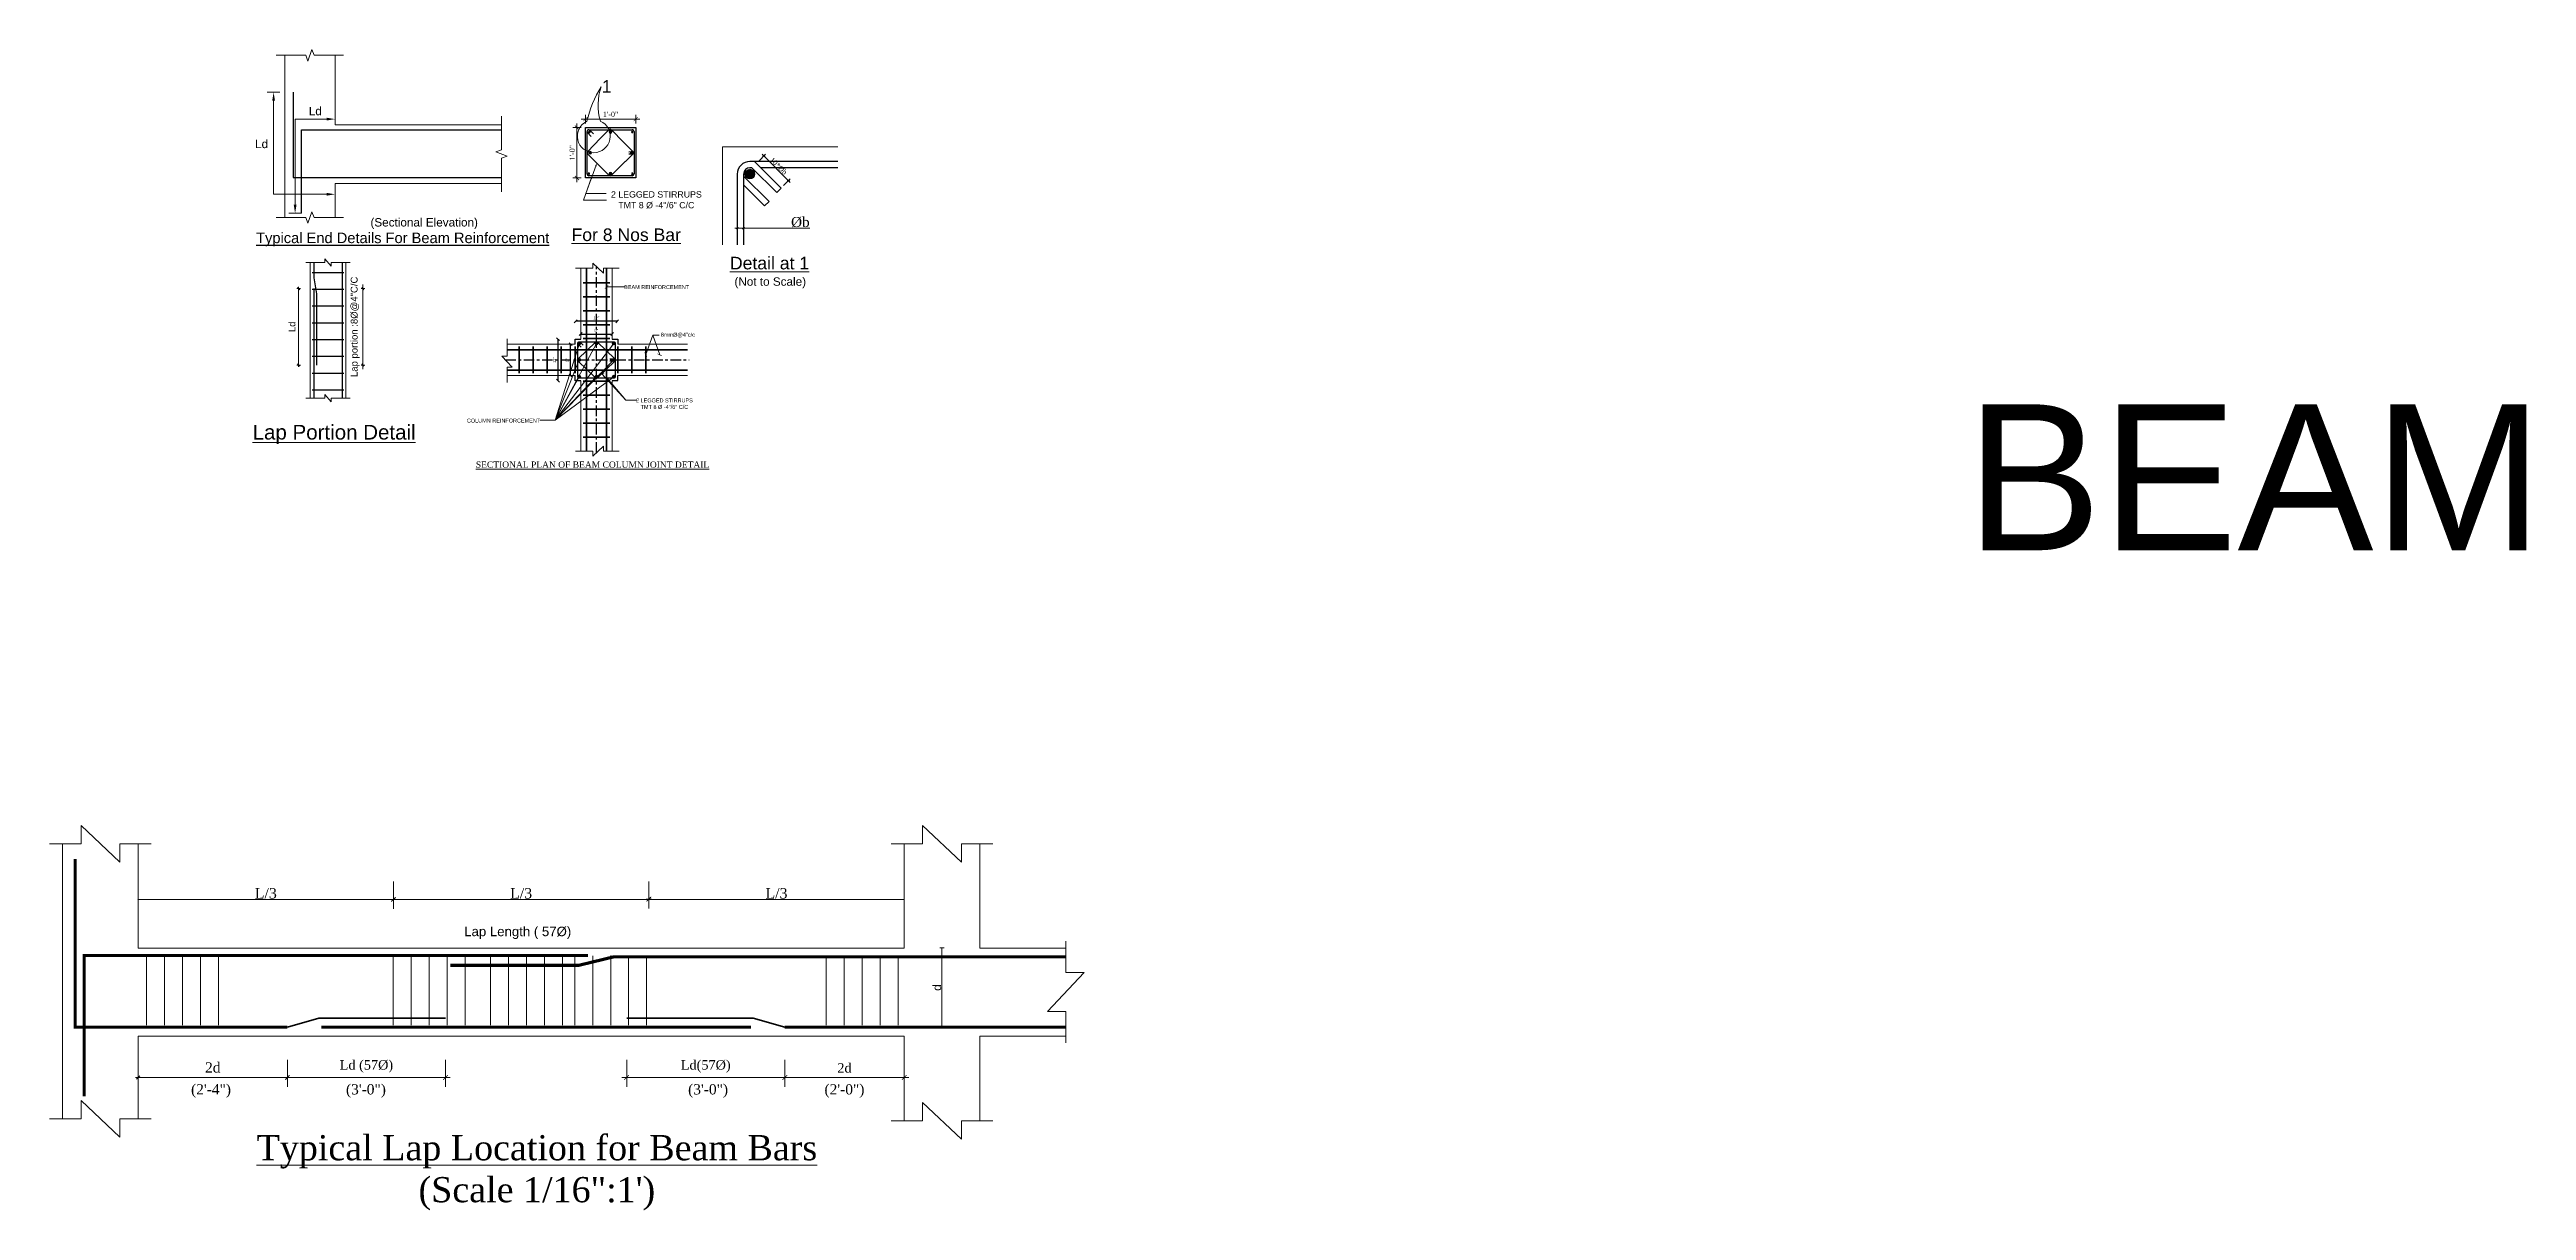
# Model space of a CAD drawing. Header units: inches. Extents: x 115570 to 265311, y 61168 to 314550.
# Drawn here: x 179909 to 183451, y 63475 to 65134 of the extents above; entities that cross this region are included whole.
import ezdxf

# ---------------------------------------------------------------- set-up
doc = ezdxf.new("R2010")
doc.units = ezdxf.units.IN
doc.header["$MEASUREMENT"] = 0
doc.linetypes.add('ACAD_ISO08W100', pattern=[36, 24, -3, 6, -3])
doc.linetypes.add('Grid Line 1_2_', pattern=[0.875, 0.5, -0.125, 0.125, -0.125])
doc.layers.get('0').update_dxf_attribs({"lineweight": 25})
for name, color, linetype, lineweight in [('(edited 28 Aug)Admin Building_Umesh copy$0$0 Column Rebar', 4, 'Continuous', 20), ('0_Trench', 6, 'Continuous', 20), ('basic', 252, 'Continuous', 9), ('beam', 7, 'Continuous', 9), ('DIM', 142, 'Continuous', 9), ('Dim (int 1-8)', 5, 'Continuous', 9), ('Dimension', 7, 'Continuous', 9), ('Dimension 1', 163, 'Continuous', 9), ('MS bar', 7, 'Continuous', 35), ('plot', 7, 'Continuous', 15), ('st-beam', 7, 'Continuous', 15), ('st_dimension', 183, 'Continuous', 18), ('st_reinforcement', 22, 'Continuous', 30), ('Text', 31, 'Continuous', 5), ('titles', 7, 'Continuous', 20)]:
    doc.layers.add(name, color=color, linetype=linetype, lineweight=lineweight)
doc.layers.add('0_center line', color=4, linetype='ACAD_ISO08W100', transparency=0.5)
doc.layers.add('glass', color=5, linetype='Continuous')
doc.layers.add('TITLE', color=7, linetype='Continuous')
doc.styles.add('arial', font='arial.ttf')
doc.styles.add('arial.', font='arial.ttf')
doc.styles.add('ordinary', font='times.ttf')
doc.styles.get("Standard").update_dxf_attribs({"font": 'arial.ttf'})
doc.dimstyles.new('1 96', dxfattribs={"dimtxt": 6.5, "dimasz": 4, "dimexe": 0, "dimexo": 0, "dimgap": 3, "dimtad": 1, "dimdec": 0, "dimzin": 11, "dimdsep": 46, "dimlunit": 3, "dimtxsty": 'arial', "dimblk": 'oblique', "dimcen": 4, "dimse1": 1, "dimse2": 1, "dimclrd": 256, "dimclre": 256, "dimclrt": 256, "dimadec": 0, "dimazin": 0, "dimtfac": 1, "dimtdec": 0, "dimtix": 1, "dimtmove": 0, "dimatfit": 3, "dimldrblk": 'Arrow2', "dimfxl": 1, "dimtolj": 1, "dimtzin": 0, "dimlwd": -1, "dimlwe": 9, "dimarcsym": 0})
doc.dimstyles.new('Copy of 96', dxfattribs={"dimtxt": 5, "dimasz": 4, "dimexe": 0.5, "dimexo": 0.5, "dimgap": 3, "dimtad": 1, "dimdec": 1, "dimzin": 11, "dimdsep": 46, "dimlunit": 4, "dimtxsty": 'ordinary', "dimblk": 'OBLIQUE', "dimcen": 0.09, "dimse1": 1, "dimse2": 1, "dimclrt": 6, "dimazin": 0, "dimtfac": 1, "dimtdec": 1, "dimtix": 1, "dimtmove": 2, "dimatfit": 3, "dimldrblk": 'leader', "dimfxl": 0.5, "dimfxlon": 1, "dimtolj": 1, "dimtzin": 0, "dimarcsym": 0})
doc.dimstyles.new('d50_Text size double', dxfattribs={"dimscale": 0, "dimtxt": 6, "dimasz": 1.5, "dimexe": 3, "dimexo": 3, "dimgap": 1, "dimtad": 1, "dimdec": 0, "dimrnd": 0.25, "dimzin": 3, "dimdsep": 46, "dimlunit": 4, "dimtxsty": 'arial.', "dimblk": 'DOT', "dimcen": 4, "dimdle": 6, "dimclrd": 256, "dimclre": 256, "dimclrt": 7, "dimazin": 0, "dimtfac": 1, "dimtdec": 0, "dimtix": 1, "dimtmove": 2, "dimatfit": 3, "dimfxl": 3, "dimfxlon": 1, "dimtolj": 1, "dimtzin": 0, "dimlwd": -1, "dimlwe": -1, "dimarcsym": 0})
doc.dimstyles.new('plan 8', dxfattribs={"dimtxt": 6, "dimasz": 3, "dimexe": 6, "dimexo": 15, "dimgap": 3, "dimtad": 1, "dimdec": 0, "dimzin": 0, "dimdsep": 46, "dimlunit": 3, "dimtxsty": 'Standard', "dimblk": 'ARCHTICK', "dimcen": 0.09, "dimdle": 3, "dimclrd": 256, "dimclre": 6, "dimclrt": 256, "dimadec": 0, "dimazin": 0, "dimtfac": 1, "dimtdec": 0, "dimtix": 1, "dimtmove": 1, "dimatfit": 3, "dimldrblk": 'ARCHTICK', "dimfxl": 1, "dimtolj": 1, "dimtzin": 0, "dimlwd": 5, "dimlwe": 0, "dimarcsym": 0})

msp = doc.modelspace()

# ---------------------------------------------------------------- texts
at = {"layer": '(edited 28 Aug)Admin Building_Umesh copy$0$0 Column Rebar'}
msp.add_text('BEAM', height=208.601, dxfattribs=at).set_placement((182649.53, 64418.35))
at = {"layer": 'Dimension', "transparency": 33554687, "char_height": 13.5, "style": 'ordinary'}
for s, insert, width, attachment_point in [('{\\fArial|b0|i0|c0|p34;Lap Length ( 57%%C)}', (180501.86, 63880.17), 174.8597, 1), ('\\A1;2d', (181045.73, 63678.31), 36.013, 5)]:
    msp.add_mtext(s, dxfattribs=dict(at, insert=insert, width=width, attachment_point=attachment_point))
at = {"layer": 'Dimension', "transparency": 33554687, "attachment_point": 5, "style": 'ordinary'}
for s, insert, char_height in [('\\A1;2d', (180142.21, 63678.91), 14.625), ('\\A1;Ld (57%%C)', (180361.97, 63680.49), 13.5), ('\\A1;Ld(57%%C)', (180847.28, 63680.49), 13.5), ('\\A1;(2\'-4")', (180139.71, 63645.38), 14.625), ('\\A1;(3\'-0")', (180361.3, 63645.38), 14.625), ('\\A1;(3\'-0")', (180850.65, 63645.38), 14.625), ('\\A1;(2\'-0")', (181045.69, 63645.38), 14.625)]:
    msp.add_mtext(s, dxfattribs=dict(at, insert=insert, char_height=char_height))
at = {"layer": 'Text', "transparency": 33554687, "style": 'arial'}
for s, p in [('Ld', (180279.54, 65040.2)), ('Ld', (180202.72, 64993.23)), ('(Sectional Elevation)', (180367.74, 64881.15))]:
    msp.add_text(s, height=12, dxfattribs=at).set_placement(p)
at = {"layer": 'Text', "linetype": 'Continuous', "transparency": 33554687, "char_height": 5.625, "attachment_point": 5, "style": 'ordinary'}
for s, insert in [('{\\fArial|b0|i0|c0|p34;BEAM REINFORCEMENT}', (180777.09, 64794.49)), ('{\\fArial|b0|i0|c0|p34;8mm%%c@4"c/c}', (180807.4, 64725.85)), ('{\\fArial|b0|i0|c0|p34;2 LEGGED STIRRUPS\\PTMT 8 %%C -4"/6" C/C}', (180788.2, 64627.79)), ('{\\fArial|b0|i0|c0|p34;COLUMN REINFORCEMENT}', (180558.11, 64603.66))]:
    msp.add_mtext(s, dxfattribs=dict(at, insert=insert))
at = {"layer": 'Text', "transparency": 33554687, "attachment_point": 5, "style": 'ordinary'}
for s, insert, char_height in [('{\\LSECTIONAL PLAN OF BEAM COLUMN JOINT DETAIL}', (180685.38, 64540.7), 9), ('{\\LTypical Lap Location for Beam Bars\\P}(Scale 1/16":1\')', (180605.79, 63528.47), 36)]:
    msp.add_mtext(s, dxfattribs=dict(at, insert=insert, char_height=char_height))
at = {"layer": 'TITLE', "transparency": 33554687, "style": 'arial'}
msp.add_text('%%UTypical End Details For Beam Reinforcement', height=15, dxfattribs=at).set_placement((180204.2, 64857.41))

# ---------------------------------------------------------------- blocks, each defined once
blk = doc.blocks.new('_ArchTick')
at = {"color": 0, "linetype": 'ByBlock', "const_width": 0.15}
blk.add_lwpolyline([(-0.5, -0.5), (0.5, 0.5)], dxfattribs=at)
blk = doc.blocks.new('_Oblique')
at = {"color": 0, "linetype": 'ByBlock', "lineweight": -2}
blk.add_line((-0.5, -0.5), (0.5, 0.5), dxfattribs=at)
blk = doc.blocks.new('*D823')
at = {"layer": 'Defpoints', "color": 0, "linetype": 'Continuous', "transparency": 16777216}
for p in [(180654.1, 64712.9), (180660.7, 64712.9), (180660.7, 64667.9)]:
    blk.add_point(p, dxfattribs=at)
at = {"layer": 'Dim (int 1-8)', "color": 0, "lineweight": -2, "transparency": 16777216}
blk.add_line((180654.1, 64667.9), (180654.1, 64712.9), dxfattribs=at)
at = {"layer": 'Dim (int 1-8)', "color": 0, "linetype": 'Continuous', "lineweight": -2, "transparency": 16777216, "xscale": 4, "yscale": 4, "zscale": 4}
for p, rotation in [((180654.1, 64712.9), 90), ((180654.1, 64667.9), 270)]:
    blk.add_blockref('_Oblique', p, dxfattribs=dict(at, rotation=rotation))
at = {"layer": 'Dim (int 1-8)', "color": 6, "linetype": 'Continuous', "transparency": 16777216, "insert": (180649.1, 64690.4), "char_height": 4, "attachment_point": 5, "rotation": 90, "style": 'ordinary'}
blk.add_mtext('\\A1;9"', dxfattribs=at)
blk = doc.blocks.new('leader')
blk.add_solid([(-1.34, 0.32), (0, 0), (-1.34, -0.32)])
blk = doc.blocks.new('*D824')
at = {"layer": 'Defpoints', "color": 0, "linetype": 'Continuous', "transparency": 16777216}
for p in [(180660.7, 64720), (180635.9, 64660.7), (180660.7, 64660.7)]:
    blk.add_point(p, dxfattribs=at)
at = {"layer": 'Dim (int 1-8)', "color": 0, "lineweight": -2, "transparency": 16777216}
blk.add_line((180635.9, 64720), (180635.9, 64660.7), dxfattribs=at)
at = {"layer": 'Dim (int 1-8)', "color": 0, "linetype": 'Continuous', "lineweight": -2, "transparency": 16777216, "xscale": 4, "yscale": 4, "zscale": 4}
for p, rotation in [((180635.9, 64720), 90), ((180635.9, 64660.7), 270)]:
    blk.add_blockref('_Oblique', p, dxfattribs=dict(at, rotation=rotation))
at = {"layer": 'Dim (int 1-8)', "color": 6, "linetype": 'Continuous', "transparency": 16777216, "insert": (180630.9, 64690.3), "char_height": 4, "attachment_point": 5, "rotation": 90, "style": 'ordinary'}
blk.add_mtext('\\A1;12"', dxfattribs=at)
blk = doc.blocks.new('*D758')
at = {"layer": 'Defpoints', "color": 0, "linetype": 'Continuous', "transparency": 16777216}
for p in [(180713.5, 64727.4), (180668.5, 64720.8), (180713.5, 64720.8)]:
    blk.add_point(p, dxfattribs=at)
at = {"layer": 'Dim (int 1-8)', "color": 0, "lineweight": -2, "transparency": 16777216}
blk.add_line((180668.5, 64727.4), (180713.5, 64727.4), dxfattribs=at)
at = {"layer": 'Dim (int 1-8)', "color": 0, "linetype": 'Continuous', "lineweight": -2, "transparency": 16777216, "xscale": 4, "yscale": 4, "zscale": 4, "rotation": 180}
blk.add_blockref('_Oblique', (180668.5, 64727.4), dxfattribs=at)
at = {"layer": 'Dim (int 1-8)', "color": 0, "linetype": 'Continuous', "lineweight": -2, "transparency": 16777216, "xscale": 4, "yscale": 4, "zscale": 4}
blk.add_blockref('_Oblique', (180713.5, 64727.4), dxfattribs=at)
at = {"layer": 'Dim (int 1-8)', "color": 6, "linetype": 'Continuous', "transparency": 16777216, "insert": (180691, 64732.4), "char_height": 4, "attachment_point": 5, "style": 'ordinary'}
blk.add_mtext('\\A1;9"', dxfattribs=at)
blk = doc.blocks.new('*D759')
at = {"layer": 'Defpoints', "color": 0, "linetype": 'Continuous', "transparency": 16777216}
for p in [(180661.3, 64745.6), (180661.3, 64720.8), (180720.7, 64720.8)]:
    blk.add_point(p, dxfattribs=at)
at = {"layer": 'Dim (int 1-8)', "color": 0, "lineweight": -2, "transparency": 16777216}
blk.add_line((180720.7, 64745.6), (180661.3, 64745.6), dxfattribs=at)
at = {"layer": 'Dim (int 1-8)', "color": 0, "linetype": 'Continuous', "lineweight": -2, "transparency": 16777216, "xscale": 4, "yscale": 4, "zscale": 4, "rotation": 180}
blk.add_blockref('_Oblique', (180661.3, 64745.6), dxfattribs=at)
at = {"layer": 'Dim (int 1-8)', "color": 0, "linetype": 'Continuous', "lineweight": -2, "transparency": 16777216, "xscale": 4, "yscale": 4, "zscale": 4}
blk.add_blockref('_Oblique', (180720.7, 64745.6), dxfattribs=at)
at = {"layer": 'Dim (int 1-8)', "color": 6, "linetype": 'Continuous', "transparency": 16777216, "insert": (180691, 64750.6), "char_height": 4, "attachment_point": 5, "style": 'ordinary'}
blk.add_mtext('\\A1;12"', dxfattribs=at)
blk = doc.blocks.new('Lea')
blk.add_solid([(-1.5, 0.3), (-1.5, -0.4), (0, 0)])
blk = doc.blocks.new('u4')
for p, q in [((270291.12, 32632.32), (270303.12, 32632.32)), ((270291.12, 32620.32), (270291.12, 32632.32)), ((270303.12, 32632.32), (270303.12, 32620.32)), ((270303.12, 32620.32), (270291.12, 32620.32))]:
    blk.add_line(p, q)
at = {"layer": 'st-beam', "color": 7, "lineweight": 15}
for centre, radius, start, end in [((270316.92, 32628.04), 26.08, 147.57573, 167.21606), ((270307.2, 32637.6), 13.06, 160.20118, 196.68475), ((270293.13, 32630.25), 3.92, 114.7075, 66.62681)]:
    blk.add_arc(centre, radius, start, end, dxfattribs=at)
at = {"layer": 'st_dimension'}
for p, q in [((270290.12, 32634.32), (270304.12, 32634.32)), ((270291.12, 32633.32), (270291.12, 32635.32)), ((270303.12, 32633.32), (270303.12, 32635.32)), ((270290.12, 32632.32), (270288.12, 32632.32)), ((270289.12, 32633.32), (270289.12, 32619.32)), ((270290.12, 32620.32), (270288.12, 32620.32))]:
    blk.add_line(p, q, dxfattribs=at)
for points in [[(270293.67, 32623.38), (270291.21, 32616.62), (270296.04, 32616.62)], [(270292.58, 32620.38), (270290.64, 32615.05), (270296.18, 32615.05)]]:
    blk.add_lwpolyline(points, dxfattribs=at)
for centre in [(270297.11, 32631.27), (270292.26, 32626.32), (270302.22, 32626.32), (270297.11, 32621.36)]:
    blk.add_circle(centre, 0.347, dxfattribs=at)
at = {"layer": 'st_reinforcement'}
for p, q in [((270291.51, 32631.21), (270291.51, 32631.34)), ((270291.51, 32627.07), (270291.51, 32631.34)), ((270292.5, 32630.22), (270291.51, 32631.21)), ((270291.6, 32626.55), (270294.75, 32629.77)), ((270291.97, 32631.79), (270297.87, 32631.79)), ((270291.97, 32631.79), (270292.09, 32631.79)), ((270292.09, 32631.79), (270293.08, 32630.81)), ((270294.75, 32629.77), (270296.76, 32631.83)), ((270297.23, 32631.84), (270300.28, 32628.78)), ((270297.87, 32631.79), (270302.28, 32631.79)), ((270300.28, 32628.78), (270302.54, 32626.53)), ((270302.74, 32631.34), (270302.74, 32627.07)), ((270291.51, 32621.31), (270291.51, 32627.07)), ((270294.42, 32623.27), (270291.61, 32626.08)), ((270296.77, 32620.9), (270294.42, 32623.27)), ((270300.64, 32624.24), (270297.24, 32620.91)), ((270302.55, 32626.06), (270300.66, 32624.22)), ((270301.46, 32626.57), (270302.47, 32626.59)), ((270302.48, 32626), (270301.48, 32625.97)), ((270302.47, 32626.59), (270302.54, 32626.53)), ((270302.55, 32626.06), (270302.48, 32626)), ((270302.74, 32627.07), (270302.74, 32621.31)), ((270297.87, 32620.85), (270291.97, 32620.85)), ((270302.28, 32620.85), (270297.87, 32620.85))]:
    blk.add_line(p, q, dxfattribs=at)
for centre, radius, start, end in [((270291.97, 32631.34), 0.456, 90, 180), ((270291.97, 32631.34), 0.456, 90, 180), ((270292.04, 32631.27), 0.173, 0, 180), ((270292.04, 32631.27), 0.173, 180, 0), ((270292.19, 32631.35), 0.137, 0, 180), ((270292.19, 32631.35), 0.137, 180, 0), ((270297, 32631.6), 0.328, 46.4351, 136.4351), ((270297.11, 32631.27), 0.173, 90.18847, 270.18847), ((270297.11, 32631.27), 0.173, 270.18847, 90.18847), ((270302.28, 32631.29), 0.173, 0, 180), ((270302.28, 32631.29), 0.173, 180, 0), ((270302.28, 32631.34), 0.456, 0, 90), ((270291.84, 32626.32), 0.328, 136.4351, 226.4351), ((270292.26, 32626.32), 0.173, 90.18847, 270.18847), ((270292.26, 32626.32), 0.173, 270.18847, 90.18847), ((270302.22, 32626.32), 0.173, 90.18847, 270.18847), ((270302.22, 32626.32), 0.173, 270.18847, 90.18847), ((270302.31, 32626.29), 0.328, 316.4351, 46.4351), ((270302.31, 32626.29), 0.328, 316.4351, 46.4351), ((270291.97, 32621.31), 0.456, 180, 270), ((270291.96, 32621.36), 0.173, 0, 180), ((270291.96, 32621.36), 0.173, 180, 0), ((270297, 32621.14), 0.328, 226.4351, 316.4351), ((270297.11, 32621.36), 0.173, 0, 180), ((270297.11, 32621.36), 0.173, 180, 0), ((270302.3, 32621.29), 0.173, 0, 180), ((270302.3, 32621.29), 0.173, 180, 0), ((270302.28, 32621.31), 0.456, 270, 360)]:
    blk.add_arc(centre, radius, start, end, dxfattribs=at)
at = {"layer": 'st_dimension'}
for p, rotation in [((270291.12, 32634.32), 180), ((270289.12, 32632.32), 90), ((270289.12, 32620.32), 270)]:
    blk.add_blockref('_ArchTick', p, dxfattribs=dict(at, rotation=rotation))
blk.add_blockref('_ArchTick', (270303.12, 32634.32), dxfattribs=at)
for p, xscale, yscale, zscale, rotation in [((270293.84, 32623.85), 0.5000000000014241, 0.5000000000014241, 0.5000000000014241, 70.03677571116893), ((270292.75, 32620.85), 0.500000000000803, 0.500000000000803, 0.500000000000803, 70.03677571136484)]:
    blk.add_blockref('Lea', p, dxfattribs=dict(at, xscale=xscale, yscale=yscale, zscale=zscale, rotation=rotation))
at = {"layer": 'st_dimension', "insert": (270297.12, 32635.46), "char_height": 1.25, "attachment_point": 5, "style": 'ordinary'}
blk.add_mtext('\\A1;1\'-0"', dxfattribs=at)
at = {"layer": 'st_dimension', "insert": (270287.99, 32626.32), "char_height": 1.25, "attachment_point": 5, "rotation": 90, "style": 'ordinary'}
blk.add_mtext('\\A1;1\'-0"', dxfattribs=at)
at = {"layer": 'Text', "style": 'arial'}
for s, height, p in [('1', 3, (270295.04, 32640.62)), ('2 LEGGED STIRRUPS', 1.5, (270297.22, 32615.64)), ('TMT 8 %%C -4"/6" C/C', 1.5, (270298.97, 32613.08)), ('%%UFor 8 Nos Bar', 3, (270287.82, 32605.28))]:
    blk.add_text(s, height=height, dxfattribs=at).set_placement(p)
blk = doc.blocks.new('u5')
at = {"layer": 'st_reinforcement'}
blk.add_hatch(color=256, dxfattribs=at).paths.add_polyline_path([(270373.43, 32637.12, 1), (270371.18, 32637.12, 1)])
at = {"layer": 'st-beam', "color": 7, "lineweight": 15}
for p, q in [((270365.81, 32643.62), (270365.81, 32620.27)), ((270393.31, 32643.62), (270365.81, 32643.62))]:
    blk.add_line(p, q, dxfattribs=at)
at = {"layer": 'st_dimension', "ltscale": 1000}
for p, q in [((270374.47, 32640.22), (270376.06, 32641.81)), ((270375.21, 32641.81), (270381.92, 32635.1)), ((270380.33, 32634.36), (270381.92, 32635.95))]:
    blk.add_line(p, q, dxfattribs=at)
at = {"layer": 'st_dimension'}
for p, q in [((270368.71, 32624.2), (270370.81, 32624.2)), ((270369.31, 32623.74), (270369.31, 32624.8)), ((270370.81, 32623.74), (270370.81, 32624.8)), ((270370.81, 32624.2), (270386.57, 32624.2))]:
    blk.add_line(p, q, dxfattribs=at)
at = {"layer": 'st_reinforcement'}
for p, q in [((270373.09, 32640.12), (270372.31, 32640.12)), ((270372.78, 32638.62), (270372.31, 32638.62))]:
    blk.add_line(p, q, dxfattribs=at)
at = {"layer": 'st_reinforcement', "lineweight": 30}
for p, q in [((270393.31, 32640.12), (270373.09, 32640.12)), ((270373.62, 32639.9), (270379.75, 32633.77)), ((270369.31, 32637.12), (270369.31, 32620.27)), ((270370.81, 32637.12), (270370.81, 32620.27)), ((270370.81, 32636.64), (270376.87, 32630.57)), ((270370.81, 32634.52), (270375.81, 32629.51)), ((270372.78, 32638.62), (270378.69, 32632.71)), ((270393.31, 32638.62), (270374.9, 32638.62)), ((270378.69, 32632.71), (270379.75, 32633.77)), ((270375.81, 32629.51), (270376.87, 32630.57))]:
    blk.add_line(p, q, dxfattribs=at)
at = {"layer": 'st_reinforcement'}
blk.add_circle((270372.31, 32637.12), 1.12, dxfattribs=at)
at = {"layer": 'st_reinforcement', "lineweight": 30}
blk.add_arc((270372.31, 32637.12), 3, 90, 180, dxfattribs=at)
at = {"layer": 'st_reinforcement'}
for centre, radius, start, end in [((270373.09, 32639.37), 0.75, 45, 90), ((270372.31, 32637.12), 1.5, 90, 180)]:
    blk.add_arc(centre, radius, start, end, dxfattribs=at)
at = {"layer": 'st_dimension', "ltscale": 1000, "xscale": 0.4500000000009763, "yscale": 0.4500000000009763, "zscale": 0.4500000000009763}
for p, rotation in [((270375.63, 32641.38), 135.0000000016377), ((270381.5, 32635.52), 315.0000000016377)]:
    blk.add_blockref('_Oblique', p, dxfattribs=dict(at, rotation=rotation))
at = {"layer": 'st_dimension', "xscale": 0.4500000000007276, "yscale": 0.4500000000007276, "zscale": 0.4500000000007276, "rotation": 180}
blk.add_blockref('_Oblique', (270369.31, 32624.2), dxfattribs=at)
at = {"layer": 'st_dimension', "xscale": 0.4500000000007276, "yscale": 0.4500000000007276, "zscale": 0.4500000000007276}
blk.add_blockref('_Oblique', (270370.81, 32624.2), dxfattribs=at)
at = {"layer": 'st_dimension', "color": 7, "ltscale": 1000, "insert": (270379.13, 32639.01), "char_height": 1.2, "attachment_point": 5, "rotation": 315, "style": 'ordinary'}
blk.add_mtext('\\A1;10*%%cb', dxfattribs=at)
at = {"layer": 'st_dimension', "color": 7, "insert": (270384.33, 32625.64), "char_height": 2.4, "attachment_point": 5, "style": 'ordinary'}
blk.add_mtext('\\A1;%%cb', dxfattribs=at)
at = {"layer": 'Text', "style": 'arial'}
for s, height, p in [('%%UDetail at 1', 3, (270367.56, 32614.4)), ('(Not to Scale)', 2, (270368.62, 32610.5))]:
    blk.add_text(s, height=height, dxfattribs=at).set_placement(p)
blk = doc.blocks.new('oblique')
at = {"color": 0, "lineweight": -2}
blk.add_line((0.25, 0.25), (-0.25, -0.25), dxfattribs=at)
at = {"layer": 'DIM', "lineweight": 9}
for p, q in [((-0.4375, 0), (0.4375, 0)), ((0, 0.4375), (0, -0.4375))]:
    blk.add_line(p, q, dxfattribs=at)
blk = doc.blocks.new('u6')
at = {"layer": 'st-beam', "color": 7, "lineweight": 15}
for p, q in [((270433.76, 32654.13), (270429.22, 32654.13)), ((270430.27, 32654.13), (270430.27, 32621.8)), ((270435.26, 32653.27), (270433.76, 32655)), ((270433.76, 32655), (270433.76, 32654.13)), ((270439.8, 32654.13), (270435.26, 32654.13)), ((270435.26, 32654.13), (270435.26, 32653.27)), ((270438.74, 32654.13), (270438.74, 32621.8)), ((270435.26, 32620.94), (270433.76, 32622.66)), ((270433.76, 32622.66), (270433.76, 32621.8)), ((270433.76, 32621.8), (270429.22, 32621.8)), ((270439.8, 32621.8), (270435.26, 32621.8)), ((270435.26, 32621.8), (270435.26, 32620.94))]:
    blk.add_line(p, q, dxfattribs=at)
at = {"layer": 'st_dimension'}
for p, q in [((270427.51, 32629.69), (270427.51, 32647.89)), ((270442.82, 32647.89), (270442.82, 32648.89)), ((270442.82, 32629.69), (270442.82, 32647.89)), ((270442.82, 32629.69), (270442.82, 32628.69))]:
    blk.add_line(p, q, dxfattribs=at)
at = {"layer": 'st_reinforcement'}
for p, q in [((270430.7, 32651.77), (270438.32, 32651.77)), ((270431.12, 32654.13), (270431.12, 32650.43)), ((270437.89, 32654.13), (270437.89, 32621.8)), ((270430.7, 32647.77), (270438.32, 32647.77)), ((270431.12, 32650.43), (270431.76, 32646.62)), ((270431.12, 32647.89), (270431.12, 32621.8)), ((270431.76, 32646.62), (270431.76, 32629.69)), ((270430.7, 32643.77), (270438.32, 32643.77)), ((270430.7, 32639.77), (270438.32, 32639.77)), ((270430.7, 32635.77), (270438.32, 32635.77)), ((270430.7, 32631.77), (270438.32, 32631.77)), ((270430.7, 32627.77), (270438.32, 32627.77)), ((270430.7, 32623.77), (270438.32, 32623.77))]:
    blk.add_line(p, q, dxfattribs=at)
at = {"layer": 'st_dimension'}
for p, rotation in [((270427.51, 32647.89), 90), ((270442.82, 32647.89), 270), ((270427.51, 32629.69), 270), ((270442.82, 32629.69), 90)]:
    blk.add_blockref('oblique', p, dxfattribs=dict(at, rotation=rotation))
at = {"layer": 'st_dimension', "char_height": 1.625, "attachment_point": 5, "rotation": 90, "style": 'arial'}
for s, insert in [('\\A1;Lap portion :8%%C@4"C/C', (270440.99, 32638.79)), ('\\A1;Ld', (270425.93, 32638.79))]:
    blk.add_mtext(s, dxfattribs=dict(at, insert=insert))
at = {"layer": 'titles', "style": 'arial'}
blk.add_text('%%ULap Portion Detail', height=3.5, dxfattribs=at).set_placement((270416.54, 32611.94))
blk = doc.blocks.new('*D760')
at = {"layer": 'Defpoints', "color": 0, "transparency": 16777216}
for p in [(180765.9, 63919.3), (180400.7, 63849.8), (180765.9, 63849.8)]:
    blk.add_point(p, dxfattribs=at)
at = {"layer": 'Dimension', "transparency": 16777216}
blk.add_line((180400.7, 63919.3), (180765.9, 63919.3), dxfattribs=at)
at = {"layer": 'Dimension', "transparency": 16777216, "rotation": 180}
blk.add_blockref('oblique', (180400.7, 63919.3), dxfattribs=at)
at = {"layer": 'Dimension', "transparency": 16777216}
blk.add_blockref('oblique', (180765.9, 63919.3), dxfattribs=at)
at = {"layer": 'Dimension', "lineweight": 5, "transparency": 16777216, "insert": (180583.3, 63927.9), "char_height": 1.625, "attachment_point": 5, "style": 'ordinary'}
blk.add_mtext('\\A1;{\\H9.23077x;L/3}', dxfattribs=at)
blk = doc.blocks.new('Arrow2')
for p, q in [((-4.1, 0.7), (-3.1, 0)), ((0, 0), (-4.1, 0.7)), ((-3.1, 0), (-4.1, -0.7)), ((-4.1, -0.7), (0, 0))]:
    blk.add_line(p, q)
blk.add_solid([(-4.1, 0.7), (0, 0), (-3.1, 0), (-4.1, -0.7)])
blk = doc.blocks.new('*D748')
at = {"layer": 'Defpoints', "color": 0, "transparency": 16777216}
for p in [(180400.7, 63919.3), (180035.5, 63849.8), (180400.7, 63849.8)]:
    blk.add_point(p, dxfattribs=at)
at = {"layer": 'Dimension', "transparency": 16777216}
blk.add_line((180035.5, 63919.3), (180400.7, 63919.3), dxfattribs=at)
at = {"layer": 'Dimension', "transparency": 16777216, "rotation": 180}
blk.add_blockref('oblique', (180035.5, 63919.3), dxfattribs=at)
at = {"layer": 'Dimension', "transparency": 16777216}
blk.add_blockref('oblique', (180400.7, 63919.3), dxfattribs=at)
at = {"layer": 'Dimension', "lineweight": 5, "transparency": 16777216, "insert": (180218.1, 63927.9), "char_height": 1.625, "attachment_point": 5, "style": 'ordinary'}
blk.add_mtext('\\A1;{\\H9.23077x;L/3}', dxfattribs=at)
blk = doc.blocks.new('*D749')
at = {"layer": 'Defpoints', "color": 0, "transparency": 16777216}
for p in [(181131.1, 63919.3), (180765.9, 63849.8), (181131.1, 63849.8)]:
    blk.add_point(p, dxfattribs=at)
at = {"layer": 'Dimension', "transparency": 16777216}
blk.add_line((180765.9, 63919.3), (181131.1, 63919.3), dxfattribs=at)
at = {"layer": 'Dimension', "transparency": 16777216, "rotation": 180}
blk.add_blockref('oblique', (180765.9, 63919.3), dxfattribs=at)
at = {"layer": 'Dimension', "transparency": 16777216}
blk.add_blockref('oblique', (181131.1, 63919.3), dxfattribs=at)
at = {"layer": 'Dimension', "lineweight": 5, "transparency": 16777216, "insert": (180948.5, 63927.9), "char_height": 1.625, "attachment_point": 5, "style": 'ordinary'}
blk.add_mtext('\\A1;{\\H9.23077x;L/3}', dxfattribs=at)
blk = doc.blocks.new('_Dot')
at = {"color": 0, "linetype": 'ByBlock', "lineweight": -2}
blk.add_line((-0.5, 0), (-1, 0), dxfattribs=at)
at = {"color": 0, "linetype": 'ByBlock', "const_width": 0.5}
blk.add_lwpolyline([(-0.25, 0, 1), (0.25, 0, 1)], format="xyb", close=True, dxfattribs=at)
blk = doc.blocks.new('*D821')
at = {"layer": 'Defpoints', "color": 0, "transparency": 16777216}
for p in [(181185.1, 63849.8), (181244.5, 63849.8), (181244.5, 63736.7)]:
    blk.add_point(p, dxfattribs=at)
at = {"layer": 'Dimension', "transparency": 16777216}
for p, q in [((181188.1, 63849.8), (181182.1, 63849.8)), ((181185.1, 63738.2), (181185.1, 63848.3)), ((181188.1, 63736.7), (181182.1, 63736.7))]:
    blk.add_line(p, q, dxfattribs=at)
at = {"layer": 'Dimension', "transparency": 16777216, "xscale": 1.5, "yscale": 1.5, "zscale": 1.5}
for p, rotation in [((181185.1, 63849.8), 90), ((181185.1, 63736.7), 270)]:
    blk.add_blockref('_Dot', p, dxfattribs=dict(at, rotation=rotation))
at = {"layer": 'Dimension', "color": 7, "lineweight": 5, "transparency": 16777216, "insert": (181178, 63793.2), "char_height": 6, "attachment_point": 5, "rotation": 90, "style": 'arial.'}
blk.add_mtext('\\A1;{\\H2x;d}', dxfattribs=at)

# ---------------------------------------------------------------- dimensions: what is measured, and where the dimension line sits
at = {"layer": 'Dim (int 1-8)', "linetype": 'Continuous', "transparency": 33554687}
for base, p1, p2, text, picture, middle in [((180661.28, 64745.56), (180720.65, 64720.82), (180661.28, 64720.82), '12"', '*D759', (180690.96, 64750.56)), ((180713.55, 64727.39), (180668.55, 64720.82), (180713.55, 64720.82), '9"', '*D758', (180691.05, 64732.43))]:
    dim = msp.add_linear_dim(base=base, p1=p1, p2=p2, text=text, dimstyle='Copy of 96', override={"dimtxt": 4, "dimarcsym": 1}, dxfattribs=at)
    dim.commit()
    dim.dimension.update_dxf_attribs({"geometry": picture, "text_midpoint": middle})
for base, p1, p2, text, picture, middle in [((180635.91, 64660.66), (180660.66, 64720.03), (180660.66, 64660.66), '12"', '*D824', (180630.91, 64690.34)), ((180654.09, 64712.93), (180660.66, 64667.93), (180660.66, 64712.93), '9"', '*D823', (180649.05, 64690.43))]:
    dim = msp.add_linear_dim(base=base, p1=p1, p2=p2, angle=90, text=text, dimstyle='Copy of 96', override={"dimtxt": 4, "dimarcsym": 1}, dxfattribs=at)
    dim.commit()
    dim.dimension.update_dxf_attribs({"geometry": picture, "text_midpoint": middle})
at = {"layer": 'Dimension', "lineweight": 5, "transparency": 33554687}
for base, p1, p2, picture, middle in [((180400.71, 63919.3), (180035.5, 63849.75), (180400.71, 63849.75), '*D748', (180218.11, 63927.89)), ((180765.93, 63919.3), (180400.71, 63849.75), (180765.93, 63849.75), '*D760', (180583.32, 63927.89)), ((181131.14, 63919.3), (180765.93, 63849.75), (181131.14, 63849.75), '*D749', (180948.53, 63927.89))]:
    dim = msp.add_linear_dim(base=base, p1=p1, p2=p2, text='{\\H9.23077x;L/3}', dimstyle='1 96', override={"dimscale": 0.25, "dimtxsty": 'ordinary'}, dxfattribs=at)
    dim.commit()
    dim.dimension.update_dxf_attribs({"geometry": picture, "text_midpoint": middle})
dim = msp.add_linear_dim(base=(181185.14, 63849.75), p1=(181244.54, 63736.7), p2=(181244.54, 63849.75), angle=90, text='{\\H2x;d}', dimstyle='d50_Text size double', override={"dimscale": 1}, dxfattribs=at)
dim.commit()
dim.dimension.update_dxf_attribs({"geometry": '*D821', "text_midpoint": (181178.04, 63793.23)})

# ---------------------------------------------------------------- linework, layer by layer
at = {"transparency": 33554687}
for points in [[(180660.66, 64712.93), (180660.66, 64720.03), (180668.55, 64720.03)], [(180713.55, 64720.03), (180721.44, 64720.03), (180721.44, 64712.93)], [(180668.55, 64660.66), (180660.66, 64660.66), (180660.66, 64667.93)], [(180713.55, 64660.83), (180721.44, 64660.83), (180721.44, 64667.93)]]:
    msp.add_lwpolyline(points, dxfattribs=at)
at = {"layer": '0_center line', "linetype": 'Grid Line 1_2_', "ltscale": 30, "transparency": 33554687}
for p, q in [((180691.05, 64557.71), (180691.05, 64823.94)), ((180560.72, 64690.43), (180823.52, 64690.43))]:
    msp.add_line(p, q, dxfattribs=at)
at = {"layer": '0_Trench', "transparency": 33554687}
for p, q in [((180047.49, 63839.05), (180047.49, 63739.4)), ((180073.23, 63838.46), (180073.23, 63739.4)), ((180098.96, 63839.05), (180098.96, 63739.4)), ((180124.7, 63838.46), (180124.7, 63739.4)), ((180400.41, 63839.05), (180400.41, 63739.4)), ((180426.14, 63838.46), (180426.14, 63739.4)), ((180451.88, 63839.05), (180451.88, 63739.4)), ((180477.62, 63838.46), (180477.62, 63739.4)), ((180539.54, 63839.05), (180539.54, 63739.4)), ((180565.27, 63838.46), (180565.27, 63739.4)), ((180591.01, 63839.05), (180591.01, 63739.4)), ((180616.74, 63838.46), (180616.74, 63739.4)), ((180659.85, 63839.05), (180659.85, 63739.4)), ((180685.59, 63838.46), (180685.59, 63739.4)), ((180711.32, 63839.05), (180711.32, 63739.4)), ((180737.06, 63838.46), (180737.06, 63739.4)), ((181019.5, 63839.05), (181019.5, 63739.4)), ((181045.23, 63838.46), (181045.23, 63739.4)), ((181070.97, 63839.05), (181070.97, 63739.4)), ((181096.7, 63838.46), (181096.7, 63739.4)), ((180098.96, 63837.56), (180098.96, 63739.4)), ((180150.44, 63837.56), (180150.44, 63739.4)), ((180451.88, 63837.56), (180451.88, 63739.4)), ((180503.35, 63837.56), (180503.35, 63739.4)), ((180591.01, 63837.56), (180591.01, 63739.4)), ((180642.48, 63837.56), (180642.48, 63739.4)), ((180711.32, 63837.56), (180711.32, 63739.4)), ((180762.79, 63837.56), (180762.79, 63739.4)), ((181070.97, 63837.56), (181070.97, 63739.4)), ((181122.44, 63837.56), (181122.44, 63739.4))]:
    msp.add_line(p, q, dxfattribs=at)
at = {"layer": 'basic', "transparency": 33554687}
for points in [[(180660.84, 64821.55), (180685.87, 64821.55), (180685.87, 64828.83), (180701.28, 64814.27), (180701.28, 64821.55), (180723.54, 64821.55)], [(180563.11, 64720.64), (180563.11, 64695.61), (180555.83, 64695.61), (180570.39, 64680.2), (180563.11, 64680.2), (180563.11, 64657.93)], [(180660.84, 64560.1), (180685.87, 64560.1), (180685.87, 64552.82), (180701.28, 64567.37), (180701.28, 64560.1), (180723.54, 64560.1)], [(179908.76, 63998.45), (179953.76, 63998.45), (179953.76, 64024.65), (180009.24, 63972.24), (180009.24, 63998.45), (180054.24, 63998.45)], [(181112.4, 63998.45), (181157.4, 63998.45), (181157.4, 64024.65), (181212.88, 63972.24), (181212.88, 63998.45), (181257.88, 63998.45)], [(181362.2, 63859.69), (181362.2, 63814.69), (181388.4, 63814.69), (181335.99, 63759.2), (181362.2, 63759.2), (181362.2, 63714.2)], [(179908.76, 63605.43), (179953.76, 63605.43), (179953.76, 63631.63), (180009.24, 63579.23), (180009.24, 63605.43), (180054.24, 63605.43)], [(181112.4, 63602.75), (181157.4, 63602.75), (181157.4, 63628.95), (181212.88, 63576.54), (181212.88, 63602.75), (181257.88, 63602.75)]]:
    msp.add_lwpolyline(points, dxfattribs=at)
at = {"layer": 'beam', "linetype": 'Continuous', "ltscale": 0.5, "transparency": 33554687}
for p, q in [((180668.55, 64720.03), (180668.55, 64821.55)), ((180713.55, 64720.03), (180713.55, 64821.55)), ((180660.66, 64712.93), (180563.11, 64712.93)), ((180821.13, 64712.93), (180721.44, 64712.93)), ((180660.66, 64667.93), (180563.11, 64667.93)), ((180668.55, 64560.1), (180668.55, 64660.66)), ((180713.55, 64560.1), (180713.55, 64660.66)), ((180821.13, 64667.93), (180721.44, 64667.93))]:
    msp.add_line(p, q, dxfattribs=at)
at = {"layer": 'DIM', "color": 7, "lineweight": 9, "transparency": 33554687}
msp.add_line((180357.55, 64951.35), (180363.85, 64951.35), dxfattribs=at)
at = {"layer": 'Dimension', "color": 6, "lineweight": 0, "transparency": 33554687}
for p, q in [((180765.93, 63945.05), (180765.93, 63906.24)), ((180400.71, 63944.61), (180400.71, 63905.8)), ((180248.93, 63690), (180248.93, 63651.19)), ((180475.01, 63690), (180475.01, 63651.19)), ((180734.23, 63690), (180734.23, 63651.19)), ((180960.32, 63690), (180960.32, 63651.19)), ((180960.32, 63690), (180960.32, 63651.19)), ((181131.14, 63690), (181131.14, 63651.19))]:
    msp.add_line(p, q, dxfattribs=at)
at = {"layer": 'Dimension', "transparency": 33554687}
msp.add_line((180035.5, 63664.69), (180248.93, 63664.69), dxfattribs=at)
at = {"layer": 'Dimension', "lineweight": 5, "transparency": 33554687}
for p, q in [((180242.18, 63664.69), (180481.76, 63664.69)), ((180967.07, 63664.69), (180727.48, 63664.69)), ((181137.89, 63664.69), (180953.57, 63664.69))]:
    msp.add_line(p, q, dxfattribs=at)
at = {"layer": 'MS bar', "transparency": 33554687}
for p, q in [((180248.93, 63736.7), (180294.02, 63749.51)), ((180294.02, 63749.51), (180475.01, 63749.51)), ((180915.22, 63749.51), (180734.23, 63749.51)), ((180960.32, 63736.7), (180915.22, 63749.51))]:
    msp.add_line(p, q, dxfattribs=at)
at = {"layer": 'MS bar', "transparency": 33554687, "const_width": 4.5}
for points in [[(179945.5, 63977.03), (179945.5, 63795.75), (179945.5, 63736.7), (180248.93, 63736.7)], [(179958.28, 63637.69), (179958.28, 63838.93), (180678.67, 63838.93)], [(181362.2, 63837.19), (180715.98, 63837.19), (180665.55, 63824.94), (180481.99, 63824.94)], [(180297.32, 63736.7), (180911.93, 63736.7), (180911.93, 63736.7), (180911.93, 63736.7)], [(181362.2, 63736.7), (181126.89, 63736.7), (181126.89, 63736.7), (180960.32, 63736.7)]]:
    msp.add_lwpolyline(points, dxfattribs=at)
at = {"layer": 'plot', "transparency": 33554687}
for p, q in [((179927.5, 63998.45), (179927.5, 63605.43)), ((180035.5, 63998.45), (180035.5, 63849.75)), ((181131.14, 63998.45), (181131.14, 63849.75)), ((181239.14, 63998.45), (181239.14, 63849.75)), ((180035.5, 63849.75), (181131.14, 63849.75)), ((181362.2, 63849.75), (181239.14, 63849.75)), ((180035.5, 63723.75), (180035.5, 63605.43)), ((180035.5, 63723.75), (181131.14, 63723.75)), ((181131.14, 63723.75), (181131.14, 63602.75)), ((181239.14, 63723.75), (181239.14, 63602.75)), ((181362.2, 63723.75), (181239.14, 63723.75))]:
    msp.add_line(p, q, dxfattribs=at)
at = {"layer": 'st-beam', "color": 7, "lineweight": 15, "transparency": 33554687}
for p, q in [((180233.11, 65125.85), (180275.11, 65125.85)), ((180245.11, 65125.85), (180245.11, 64893.99)), ((180275.11, 65125.85), (180278.11, 65117.61)), ((180278.11, 65117.61), (180284.11, 65134.09)), ((180284.11, 65134.09), (180287.11, 65125.85)), ((180287.11, 65125.85), (180329.11, 65125.85)), ((180317.11, 65125.85), (180317.11, 65026.72)), ((180317.11, 65026.72), (180555.21, 65026.72)), ((180555.21, 65038.72), (180555.21, 64990.72)), ((180555.21, 64990.72), (180546.97, 64987.72)), ((180546.97, 64987.72), (180563.46, 64981.72)), ((180563.46, 64981.72), (180555.21, 64978.72)), ((180555.21, 64978.72), (180555.21, 64930.72)), ((180317.11, 64942.72), (180317.11, 64893.99)), ((180317.11, 64942.72), (180555.21, 64942.72)), ((180278.11, 64885.75), (180284.11, 64902.23)), ((180284.11, 64902.23), (180287.11, 64893.99)), ((180233.11, 64893.99), (180275.11, 64893.99)), ((180275.11, 64893.99), (180278.11, 64885.75)), ((180287.11, 64893.99), (180329.11, 64893.99))]:
    msp.add_line(p, q, dxfattribs=at)
at = {"layer": 'st_reinforcement', "transparency": 33554687}
for p, q in [((180257.11, 65073.13), (180257.11, 64951.35)), ((180269.11, 64900.16), (180269.11, 65019.5)), ((180269.11, 65019.5), (180555.21, 65019.5)), ((180257.11, 64951.35), (180555.21, 64951.35))]:
    msp.add_line(p, q, dxfattribs=at)
at = {"layer": 'st_reinforcement', "lineweight": 35, "transparency": 33554687}
for p, q in [((180671.97, 64800.82), (180710.13, 64800.82)), ((180676.58, 64560.1), (180676.58, 64821.55)), ((180705.52, 64560.1), (180705.52, 64821.55)), ((180671.97, 64780.82), (180710.13, 64780.82)), ((180671.97, 64760.82), (180710.13, 64760.82)), ((180671.97, 64760.82), (180710.13, 64760.82)), ((180671.97, 64740.82), (180710.13, 64740.82)), ((180563.11, 64704.89), (180821.13, 64704.89)), ((180580.66, 64709.51), (180580.66, 64671.35)), ((180600.66, 64709.51), (180600.66, 64671.35)), ((180620.66, 64709.51), (180620.66, 64671.35)), ((180620.66, 64709.51), (180620.66, 64671.35)), ((180640.66, 64709.51), (180640.66, 64671.35)), ((180660.66, 64709.51), (180660.66, 64671.35)), ((180671.97, 64720.82), (180710.13, 64720.82)), ((180721.44, 64709.51), (180721.44, 64671.35)), ((180741.44, 64709.51), (180741.44, 64671.35)), ((180761.44, 64709.51), (180761.44, 64671.35)), ((180761.44, 64709.51), (180761.44, 64671.35)), ((180563.11, 64675.96), (180821.13, 64675.96)), ((180671.97, 64659.87), (180710.13, 64659.87)), ((180671.97, 64639.87), (180710.13, 64639.87)), ((180671.97, 64619.87), (180710.13, 64619.87)), ((180671.97, 64619.87), (180710.13, 64619.87)), ((180671.97, 64599.87), (180710.13, 64599.87)), ((180671.97, 64579.87), (180710.13, 64579.87))]:
    msp.add_line(p, q, dxfattribs=at)
at = {"layer": 'st_reinforcement', "transparency": 33554687}
for points in [[(180669.18, 64708.59), (180664.24, 64713.54), (180664.24, 64714.17, -0.4142136), (180666.52, 64716.45), (180715.58, 64716.45, -0.4142136), (180717.86, 64714.17), (180717.86, 64666.51, -0.4142136), (180715.58, 64664.23), (180666.52, 64664.23, -0.4142136), (180664.24, 64666.51), (180664.24, 64714.17, -0.4142136), (180666.52, 64716.45), (180667.15, 64716.45), (180672.09, 64711.51)], [(180710.25, 64691.93), (180717.09, 64691.93), (180717.22, 64691.81, -0.4142136), (180717.22, 64688.8), (180692.55, 64664.88, -0.4142136), (180689.54, 64664.88), (180664.88, 64688.8, -0.4142136), (180664.88, 64691.81), (180689.54, 64715.81, -0.4142136), (180692.55, 64715.81), (180717.22, 64691.81, -0.4142136), (180717.22, 64688.8), (180717.09, 64688.67), (180710.25, 64688.67)]]:
    msp.add_lwpolyline(points, format="xyb", dxfattribs=at)
for points, const_width in [([(180667.34, 64714.22, -1), (180665.61, 64714.22, -1)], 1.73), ([(180667.36, 64690.34, -1), (180665.62, 64690.34, -1)], 1.73), ([(180665.79, 64714.22, 1), (180667.16, 64714.22, 1)], 1.37), ([(180665.81, 64690.34, 1), (180667.17, 64690.34, 1)], 1.37), ([(180691.82, 64713.91, -1), (180690.09, 64713.91, -1)], 1.73), ([(180716.47, 64690.34, -1), (180714.74, 64690.34, -1)], 1.73), ([(180716.49, 64713.91, -1), (180714.76, 64713.91, -1)], 1.73), ([(180716.29, 64690.34, -1), (180714.92, 64690.34, -1)], 1.37), ([(180716.31, 64714.22, -1), (180714.94, 64714.22, -1)], 1.37), ([(180667.34, 64666.47, -1), (180665.61, 64666.47, -1)], 1.73), ([(180665.79, 64666.47, -1), (180667.16, 64666.47, -1)], 1.37), ([(180691.82, 64666.78, -1), (180690.09, 64666.78, -1)], 1.73), ([(180691.64, 64666.78, 1), (180690.27, 64666.78, 1)], 1.37), ([(180716.49, 64666.47, -1), (180714.76, 64666.47, -1)], 1.73), ([(180716.31, 64666.47, 1), (180714.94, 64666.47, 1)], 1.37)]:
    msp.add_lwpolyline(points, format="xyb", close=True, dxfattribs=dict(at, const_width=const_width))
at = {"layer": 'Text', "transparency": 33554687}
for p, q in [((180238.33, 65073.13), (180220.12, 65073.13)), ((180229.23, 64927.2), (180229.23, 65061.13)), ((180304.94, 65034.66), (180260, 65034.66)), ((180260, 65034.66), (180260, 64912.16)), ((180317.11, 65041.09), (180317.11, 65029.09)), ((180305.11, 64927.2), (180229.23, 64927.2)), ((180269.11, 64900.16), (180250.89, 64900.16))]:
    msp.add_line(p, q, dxfattribs=at)
for points in [[(180227.23, 65061.13), (180229.23, 65073.13), (180231.23, 65061.13)], [(180304.94, 65036.66), (180316.94, 65034.66), (180304.94, 65032.66)], [(180258, 64912.16), (180260, 64900.16), (180262, 64912.16)], [(180305.11, 64929.2), (180317.11, 64927.2), (180305.11, 64925.2)]]:
    msp.add_solid(points, dxfattribs=at)

# ---------------------------------------------------------------- block references
at = {"layer": 'Dimension', "transparency": 33554687, "xscale": 9, "yscale": 9, "zscale": 9}
for p in [(180400.71, 63919.3), (180765.93, 63919.74), (180248.93, 63664.69)]:
    msp.add_blockref('oblique', p, dxfattribs=at)
at = {"layer": 'Dimension', "lineweight": 5, "transparency": 33554687, "xscale": 6.75, "yscale": 6.75, "zscale": 6.75, "rotation": 180}
for p in [(180400.71, 63919.3), (180765.93, 63919.74), (180248.93, 63664.69), (180734.23, 63664.69), (180960.32, 63664.69)]:
    msp.add_blockref('_ArchTick', p, dxfattribs=at)
at = {"layer": 'Dimension', "transparency": 33554687, "xscale": 9, "yscale": 9, "zscale": 9, "rotation": 180}
msp.add_blockref('oblique', (180035.5, 63664.69), dxfattribs=at)
at = {"layer": 'Dimension', "lineweight": 5, "transparency": 33554687, "xscale": 6.75, "yscale": 6.75, "zscale": 6.75}
for p in [(180475.01, 63664.69), (180960.32, 63664.69), (181131.14, 63664.69)]:
    msp.add_blockref('_ArchTick', p, dxfattribs=at)
at = {"layer": 'glass', "color": 1, "transparency": 33554687, "xscale": 6, "yscale": 6, "zscale": 6}
for name, p in [('u4', (-1441071.58, -130771.31)), ('u5', (-1441323.4, -130866.53)), ('u6', (-1442300.03, -131095.01))]:
    msp.add_blockref(name, p, dxfattribs=at)

msp.set_redraw_order([(e.dxf.handle, doc.entitydb.next_handle()) for e in msp.query("TEXT MTEXT ATTDEF DIMENSION ARC_DIMENSION")])  # texts and dimensions are drawn at this point

# ---------------------------------------------------------------- leaders
at = {"layer": 'Dimension 1', "transparency": 33554687}
for points, override in [([(180705.52, 64794.87), (180731.62, 64794.87)], {"dimasz": 5, "dimtad": 0}), ([(180761.44, 64697.95), (180771.67, 64725.64)], {"dimasz": 5, "dimtad": 0}), ([(180781.44, 64697.65), (180771.67, 64725.64), (180780.82, 64725.64)], {"dimasz": 5, "dimtad": 0}), ([(180666.52, 64714.17), (180631.8, 64604.21)], {"dimasz": 4, "dimtad": 0, "dimldrblk": 'Origin'}), ([(180690.95, 64713.91), (180631.8, 64604.21)], {"dimasz": 4, "dimtad": 0, "dimldrblk": 'Origin'}), ([(180715.62, 64713.91), (180631.8, 64604.21)], {"dimasz": 4, "dimtad": 0, "dimldrblk": 'Origin'}), ([(180715.61, 64690.34), (180631.8, 64604.21)], {"dimasz": 4, "dimtad": 0, "dimldrblk": 'Origin'}), ([(180666.49, 64690.34), (180631.8, 64604.21)], {"dimasz": 4, "dimtad": 0, "dimldrblk": 'Origin'}), ([(180666.47, 64666.47), (180631.8, 64604.21), (180609.94, 64604.21)], {"dimasz": 4, "dimtad": 0, "dimldrblk": 'Origin'}), ([(180690.95, 64666.78), (180631.8, 64604.21)], {"dimasz": 4, "dimtad": 0, "dimldrblk": 'Origin'}), ([(180715.62, 64666.47), (180631.8, 64604.21)], {"dimasz": 4, "dimtad": 0, "dimldrblk": 'Origin'}), ([(180698.63, 64670.77), (180733.17, 64632.71), (180748.71, 64632.71)], {"dimasz": 5, "dimtad": 0}), ([(180706.45, 64664.23), (180733.17, 64632.71), (180748.71, 64632.71)], {"dimasz": 5, "dimtad": 0})]:
    msp.add_leader(points, dimstyle='plan 8', override=override, dxfattribs=at)

doc.saveas('drawing.dxf')
